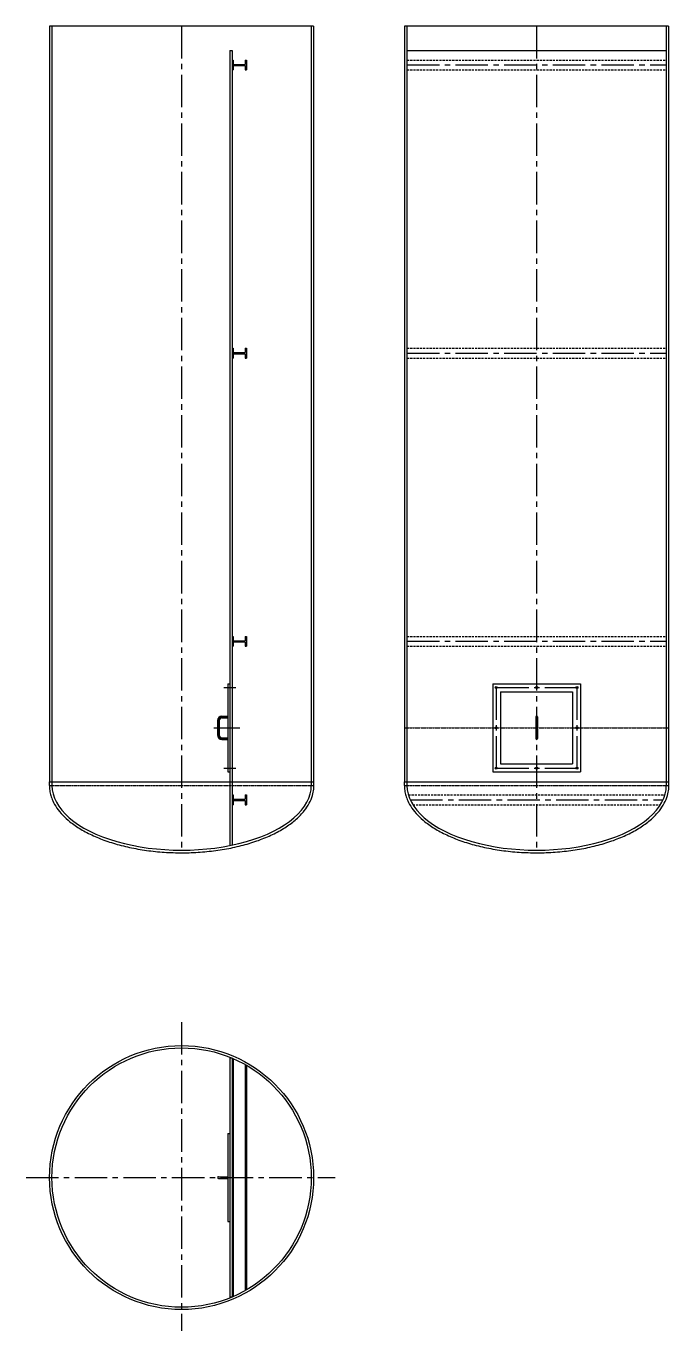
# Model space of a CAD drawing. Extents: x 45567 to 121349, y -17555 to 19241.
# Drawn here: x 47388 to 51849, y -11707 to -2651 of the extents above; entities that cross this region are included whole.
import ezdxf

# ---------------------------------------------------------------- set-up
doc = ezdxf.new("R2010")
doc.units = 0
doc.header["$LTSCALE"] = 30
doc.header["$MEASUREMENT"] = 0
for name, pattern in [('CENTER2', [1.125, 0.75, -0.125, 0.125, -0.125]), ('DASHED', [0.75, 0.5, -0.25]), ('LIDIVIDE', [0.65, 0.4, -0.05, 0.05, -0.05, 0.05, -0.05])]:
    doc.linetypes.add(name, pattern=pattern)
for name, color, linetype in [('1', 2, 'CONTINUOUS'), ('2', 1, 'CONTINUOUS'), ('3', 3, 'CENTER2'), ('5', 6, 'LIDIVIDE'), ('6', 4, 'DASHED')]:
    doc.layers.add(name, color=color, linetype=linetype)

msp = doc.modelspace()

# ---------------------------------------------------------------- linework, layer by layer
at = {"layer": '1'}
for p, q in [((49383.216513, -2650.772444), (47551.216513, -2650.772444)), ((51846.907955, -2650.772444), (50014.907955, -2650.772444))]:
    msp.add_line(p, q, dxfattribs=at)
for radius in [916, 900]:
    msp.add_circle((48467.216513, -10642.652253), radius, dxfattribs=at)
at = {"layer": '2'}
for p, q in [((47551.216513, -2650.772444), (47551.216513, -7895.622444)), ((47567.216513, -2650.772444), (47567.216513, -7920.622444)), ((49367.216513, -2650.772444), (49367.216513, -7920.622444)), ((49383.216513, -2650.772444), (49383.216513, -7895.622444)), ((50014.907955, -2650.772444), (50014.907955, -7895.622444)), ((50030.907955, -2650.772444), (50030.907955, -7920.622444)), ((51830.907955, -2650.772444), (51830.907955, -7920.622444)), ((51846.907955, -2650.772444), (51846.907955, -7895.622444)), ((48802.216513, -2820.622444), (48802.216513, -8338.287082)), ((48802.216513, -2820.622444), (48817.216513, -2820.622444)), ((48817.216513, -2820.622444), (48817.216513, -8335.200542)), ((48817.216513, -2886.622444), (48825.216513, -2886.622444)), ((48825.216513, -2886.622444), (48825.216513, -2916.622444)), ((48909.216513, -2886.622444), (48909.216513, -2916.622444)), ((48909.216513, -2886.622444), (48917.216513, -2886.622444)), ((48917.216513, -2886.622444), (48917.216513, -2954.622444)), ((50030.907955, -2820.622444), (51830.907955, -2820.622444)), ((48817.216513, -2954.622444), (48825.216513, -2954.622444)), ((48825.216513, -2916.622444), (48909.216513, -2916.622444)), ((48825.216513, -2924.622444), (48909.216513, -2924.622444)), ((48825.216513, -2924.622444), (48825.216513, -2954.622444)), ((48909.216513, -2924.622444), (48909.216513, -2954.622444)), ((48909.216513, -2954.622444), (48917.216513, -2954.622444)), ((48817.216513, -4886.622444), (48825.216513, -4886.622444)), ((48825.216513, -4886.622444), (48825.216513, -4916.622444)), ((48909.216513, -4886.622444), (48909.216513, -4916.622444)), ((48909.216513, -4886.622444), (48917.216513, -4886.622444)), ((48917.216513, -4886.622444), (48917.216513, -4954.622444)), ((48817.216513, -4954.622444), (48825.216513, -4954.622444)), ((48825.216513, -4916.622444), (48909.216513, -4916.622444)), ((48825.216513, -4924.622444), (48909.216513, -4924.622444)), ((48825.216513, -4924.622444), (48825.216513, -4954.622444)), ((48909.216513, -4924.622444), (48909.216513, -4954.622444)), ((48909.216513, -4954.622444), (48917.216513, -4954.622444)), ((48817.216513, -6886.622444), (48825.216513, -6886.622444)), ((48817.216513, -6954.622444), (48825.216513, -6954.622444)), ((48825.216513, -6886.622444), (48825.216513, -6916.622444)), ((48825.216513, -6916.622444), (48909.216513, -6916.622444)), ((48825.216513, -6924.622444), (48909.216513, -6924.622444)), ((48825.216513, -6924.622444), (48825.216513, -6954.622444)), ((48909.216513, -6886.622444), (48909.216513, -6916.622444)), ((48909.216513, -6886.622444), (48917.216513, -6886.622444)), ((48909.216513, -6924.622444), (48909.216513, -6954.622444)), ((48909.216513, -6954.622444), (48917.216513, -6954.622444)), ((48917.216513, -6886.622444), (48917.216513, -6954.622444)), ((48787.216513, -7215.622444), (48787.216513, -7825.622444)), ((48787.216513, -7215.622444), (48802.216513, -7215.622444)), ((50625.907955, -7215.622444), (50625.907955, -7825.622444)), ((50625.907955, -7215.622444), (51235.907955, -7215.622444)), ((51235.907955, -7215.622444), (51235.907955, -7825.622444)), ((50680.907955, -7270.622444), (51180.907955, -7270.622444)), ((50680.907955, -7270.622444), (50680.907955, -7770.622444)), ((51180.907955, -7270.622444), (51180.907955, -7770.622444)), ((48716.216513, -7470.622444), (48716.216513, -7570.622444)), ((48728.216513, -7470.622444), (48728.216513, -7570.622444)), ((48747.216513, -7439.622444), (48787.216513, -7439.622444)), ((48747.216513, -7451.622444), (48787.216513, -7451.622444)), ((50924.907955, -7445.622444), (50924.907955, -7595.622444)), ((50936.907955, -7445.622444), (50936.907955, -7595.622444)), ((48747.216513, -7589.622444), (48787.216513, -7589.622444)), ((48747.216513, -7601.622444), (48787.216513, -7601.622444)), ((50680.907955, -7770.622444), (51180.907955, -7770.622444)), ((48787.216513, -7825.622444), (48802.216513, -7825.622444)), ((50625.907955, -7825.622444), (51235.907955, -7825.622444)), ((47549.216513, -7895.622444), (49385.216513, -7895.622444)), ((47549.216513, -7920.622444), (47549.216513, -7895.622444)), ((49385.216513, -7920.622444), (49385.216513, -7895.622444)), ((50012.907955, -7895.622444), (51848.907955, -7895.622444)), ((50012.907955, -7920.622444), (50012.907955, -7895.622444)), ((51848.907955, -7920.622444), (51848.907955, -7895.622444)), ((48817.216513, -7986.622444), (48825.216513, -7986.622444)), ((48817.216513, -8054.622444), (48825.216513, -8054.622444)), ((48825.216513, -7986.622444), (48825.216513, -8016.622444)), ((48825.216513, -8016.622444), (48909.216513, -8016.622444)), ((48825.216513, -8024.622444), (48909.216513, -8024.622444)), ((48825.216513, -8024.622444), (48825.216513, -8054.622444)), ((48909.216513, -7986.622444), (48909.216513, -8016.622444)), ((48909.216513, -7986.622444), (48917.216513, -7986.622444)), ((48909.216513, -8024.622444), (48909.216513, -8054.622444)), ((48909.216513, -8054.622444), (48917.216513, -8054.622444)), ((48917.216513, -7986.622444), (48917.216513, -8054.622444)), ((48802.216513, -9813.496056), (48802.216513, -11471.808451)), ((48817.216513, -9813.496056), (48802.216513, -9813.496056)), ((48817.216513, -9813.496056), (48817.216513, -11471.808451)), ((48825.216513, -9816.91864), (48825.216513, -11468.385866)), ((48909.216513, -9858.665008), (48909.216513, -11426.639498)), ((48917.216513, -9863.22939), (48917.216513, -11422.075117)), ((48787.216513, -10337.652253), (48802.216513, -10337.652253)), ((48787.216513, -10337.652253), (48787.216513, -10947.652253)), ((48722.216513, -10636.652253), (48787.216513, -10636.652253)), ((48722.216513, -10648.652253), (48787.216513, -10648.652253)), ((48787.216513, -10947.652253), (48802.216513, -10947.652253)), ((48817.216513, -11471.808451), (48802.216513, -11471.808451))]:
    msp.add_line(p, q, dxfattribs=at)
for centre in [(50650.907955, -7240.622444), (50930.907955, -7240.622444), (51210.907955, -7240.622444), (50650.907955, -7520.622444), (51210.907955, -7520.622444), (50650.907955, -7800.622444), (50930.907955, -7800.622444), (51210.907955, -7800.622444)]:
    msp.add_circle(centre, 7, dxfattribs=at)
for centre, radius, start, end in [((48747.216513, -7470.622444), 31, 90, 180), ((48747.216513, -7470.622444), 19, 90, 180), ((50930.907955, -7445.622444), 6, 0, 180), ((48747.216513, -7570.622444), 31, 180, 270), ((48747.216513, -7570.622444), 19, 180, 270), ((50930.907955, -7595.622444), 6, 180, 0), ((48722.216513, -10642.652253), 6, 90, 270)]:
    msp.add_arc(centre, radius, start, end, dxfattribs=at)
for centre in [(48467.216513, -7920.622444), (50930.907955, -7920.622444)]:
    msp.add_ellipse(centre, major_axis=(-900, 0), ratio=0.5, start_param=0, end_param=3.1415926536, dxfattribs=at)
for points in [[(47549.216513, -7920.622444), (47549.216513, -7932.59417), (47550.102389, -7944.565678), (47553.631694, -7968.401262), (47556.274872, -7980.265023), (47563.279649, -8003.789179), (47567.640923, -8015.449508), (47580.709625, -8044.439059), (47590.498164, -8061.584123), (47613.686671, -8095.02183), (47627.086337, -8111.315801), (47657.275347, -8142.898581), (47674.065042, -8158.188068), (47715.061834, -8191.035806), (47740.087519, -8208.298714), (47794.462244, -8240.842945), (47823.81161, -8256.123987), (47886.295504, -8284.46771), (47919.429926, -8297.530012), (47988.877058, -8321.222142), (48025.189441, -8331.851662), (48100.324183, -8350.497512), (48139.146109, -8358.513624), (48218.581958, -8371.793243), (48259.195397, -8377.056609), (48341.460549, -8384.737947), (48383.111753, -8387.155843), (48466.677953, -8389.103297), (48508.592429, -8388.632836), (48591.905415, -8384.811878), (48633.303406, -8381.461418), (48714.813979, -8371.939737), (48754.926057, -8365.768612), (48833.121033, -8350.713863), (48871.20346, -8341.830404), (48944.635725, -8321.504369), (48979.985157, -8310.06204), (49047.301694, -8284.810667), (49079.268526, -8271.00196), (49139.234302, -8241.240535), (49167.233252, -8225.288196), (49218.746543, -8191.481469), (49242.261405, -8173.627232), (49284.351682, -8136.268469), (49302.928157, -8116.763018), (49332.063714, -8079.750827), (49343.444515, -8062.454931), (49362.257495, -8027.099309), (49369.688229, -8009.038126), (49379.315401, -7976.094242), (49382.26181, -7961.300991), (49384.758087, -7937.851831), (49385.216513, -7929.237159), (49385.216513, -7920.622444)], [(50012.907955, -7920.622444), (50012.907955, -7932.59417), (50013.793831, -7944.565678), (50017.323136, -7968.401262), (50019.966314, -7980.265023), (50026.971091, -8003.789179), (50031.332365, -8015.449508), (50044.401068, -8044.439059), (50054.189606, -8061.584123), (50077.378113, -8095.02183), (50090.777779, -8111.315801), (50120.966789, -8142.898581), (50137.756484, -8158.188068), (50178.753276, -8191.035806), (50203.778961, -8208.298714), (50258.153686, -8240.842945), (50287.503052, -8256.123987), (50349.986947, -8284.46771), (50383.121369, -8297.530012), (50452.568501, -8321.222142), (50488.880884, -8331.851662), (50564.015625, -8350.497512), (50602.837551, -8358.513624), (50682.2734, -8371.793243), (50722.886839, -8377.056609), (50805.151991, -8384.737947), (50846.803195, -8387.155843), (50930.369395, -8389.103297), (50972.283871, -8388.632836), (51055.596857, -8384.811878), (51096.994849, -8381.461418), (51178.505421, -8371.939737), (51218.617499, -8365.768612), (51296.812475, -8350.713863), (51334.894902, -8341.830404), (51408.327167, -8321.504369), (51443.6766, -8310.06204), (51510.993136, -8284.810667), (51542.959968, -8271.00196), (51602.925744, -8241.240535), (51630.924694, -8225.288196), (51682.437985, -8191.481469), (51705.952847, -8173.627232), (51748.043124, -8136.268469), (51766.6196, -8116.763018), (51795.755157, -8079.750827), (51807.135957, -8062.454931), (51825.948937, -8027.099309), (51833.379672, -8009.038126), (51843.006843, -7976.094242), (51845.953252, -7961.300991), (51848.449529, -7937.851831), (51848.907955, -7929.237159), (51848.907955, -7920.622444)]]:
    msp.add_open_spline(points, degree=3, knots=[0, 0, 0, 0, 0.0738995432, 0.0738995432, 0.1477990864, 0.1477990864, 0.2216986296, 0.2216986296, 0.333769326, 0.333769326, 0.4458400224, 0.4458400224, 0.5579107187, 0.5579107187, 0.6959550994, 0.6959550994, 0.8339994801, 0.8339994801, 0.9720438608, 0.9720438608, 1.1100882414, 1.1100882414, 1.2481326221, 1.2481326221, 1.3861770028, 1.3861770028, 1.5242213835, 1.5242213835, 1.6622657641, 1.6622657641, 1.8003101448, 1.8003101448, 1.9383545255, 1.9383545255, 2.0763989062, 2.0763989062, 2.2144432868, 2.2144432868, 2.3524876675, 2.3524876675, 2.4905320482, 2.4905320482, 2.6285764288, 2.6285764288, 2.7666208095, 2.7666208095, 2.8815627299, 2.8815627299, 2.9965046503, 2.9965046503, 3.0884153996, 3.0884153996, 3.1415926536, 3.1415926536, 3.1415926536, 3.1415926536], dxfattribs=at)
at = {"layer": '3', "ltscale": 10}
for p, q in [((48467.216513, -2650.772444), (48467.216513, -8388.622123)), ((50930.907955, -2650.772444), (50930.907955, -8388.622123)), ((50030.907955, -2920.622444), (51830.907955, -2920.622444)), ((50030.907955, -4920.622444), (51830.907955, -4920.622444)), ((50030.907955, -6920.622444), (51830.907955, -6920.622444)), ((48759.823358, -7240.622444), (48842.831284, -7240.622444)), ((50650.907955, -7240.622444), (50650.907955, -7800.622444)), ((50650.907955, -7240.622444), (51210.907955, -7240.622444)), ((51210.907955, -7240.622444), (51210.907955, -7800.622444)), ((48722.216513, -7470.622444), (48722.216513, -7570.622444)), ((48747.216513, -7445.622444), (48787.216513, -7445.622444)), ((48691.674009, -7520.622444), (48872.375583, -7520.622444)), ((48747.216513, -7595.622444), (48787.216513, -7595.622444)), ((48759.823358, -7800.622444), (48842.831284, -7800.622444)), ((50650.907955, -7800.622444), (51210.907955, -7800.622444)), ((50053.411516, -8020.622444), (51808.404394, -8020.622444)), ((48467.216513, -9563.398625), (48467.216513, -11706.99224)), ((47387.962885, -10642.652253), (49533.385983, -10642.652253))]:
    msp.add_line(p, q, dxfattribs=at)
for centre, start, end in [((48747.216513, -7470.622444), 89.9999999999, 179.9999999999), ((48747.216513, -7570.622444), 180, 270)]:
    msp.add_arc(centre, 25, start, end, dxfattribs=at)
at = {"layer": '5'}
for p, q in [((50012.907955, -7520.622444), (51848.907955, -7520.622444)), ((47549.216513, -7920.622444), (49385.216513, -7920.622444)), ((50012.907955, -7920.622444), (51848.907955, -7920.622444))]:
    msp.add_line(p, q, dxfattribs=at)
at = {"layer": '6'}
for p, q in [((50030.907955, -2886.622444), (51830.907955, -2886.622444)), ((50030.907955, -2954.622444), (51830.907955, -2954.622444)), ((50030.907955, -4886.622444), (51830.907955, -4886.622444)), ((50030.907955, -4954.622444), (51830.907955, -4954.622444)), ((50030.907955, -6886.622444), (51830.907955, -6886.622444)), ((50030.907955, -6954.622444), (51830.907955, -6954.622444)), ((50040.640579, -7986.622444), (51821.17533, -7986.622444)), ((50071.736261, -8054.622444), (51790.079649, -8054.622444))]:
    msp.add_line(p, q, dxfattribs=at)

doc.saveas('drawing.dxf')
